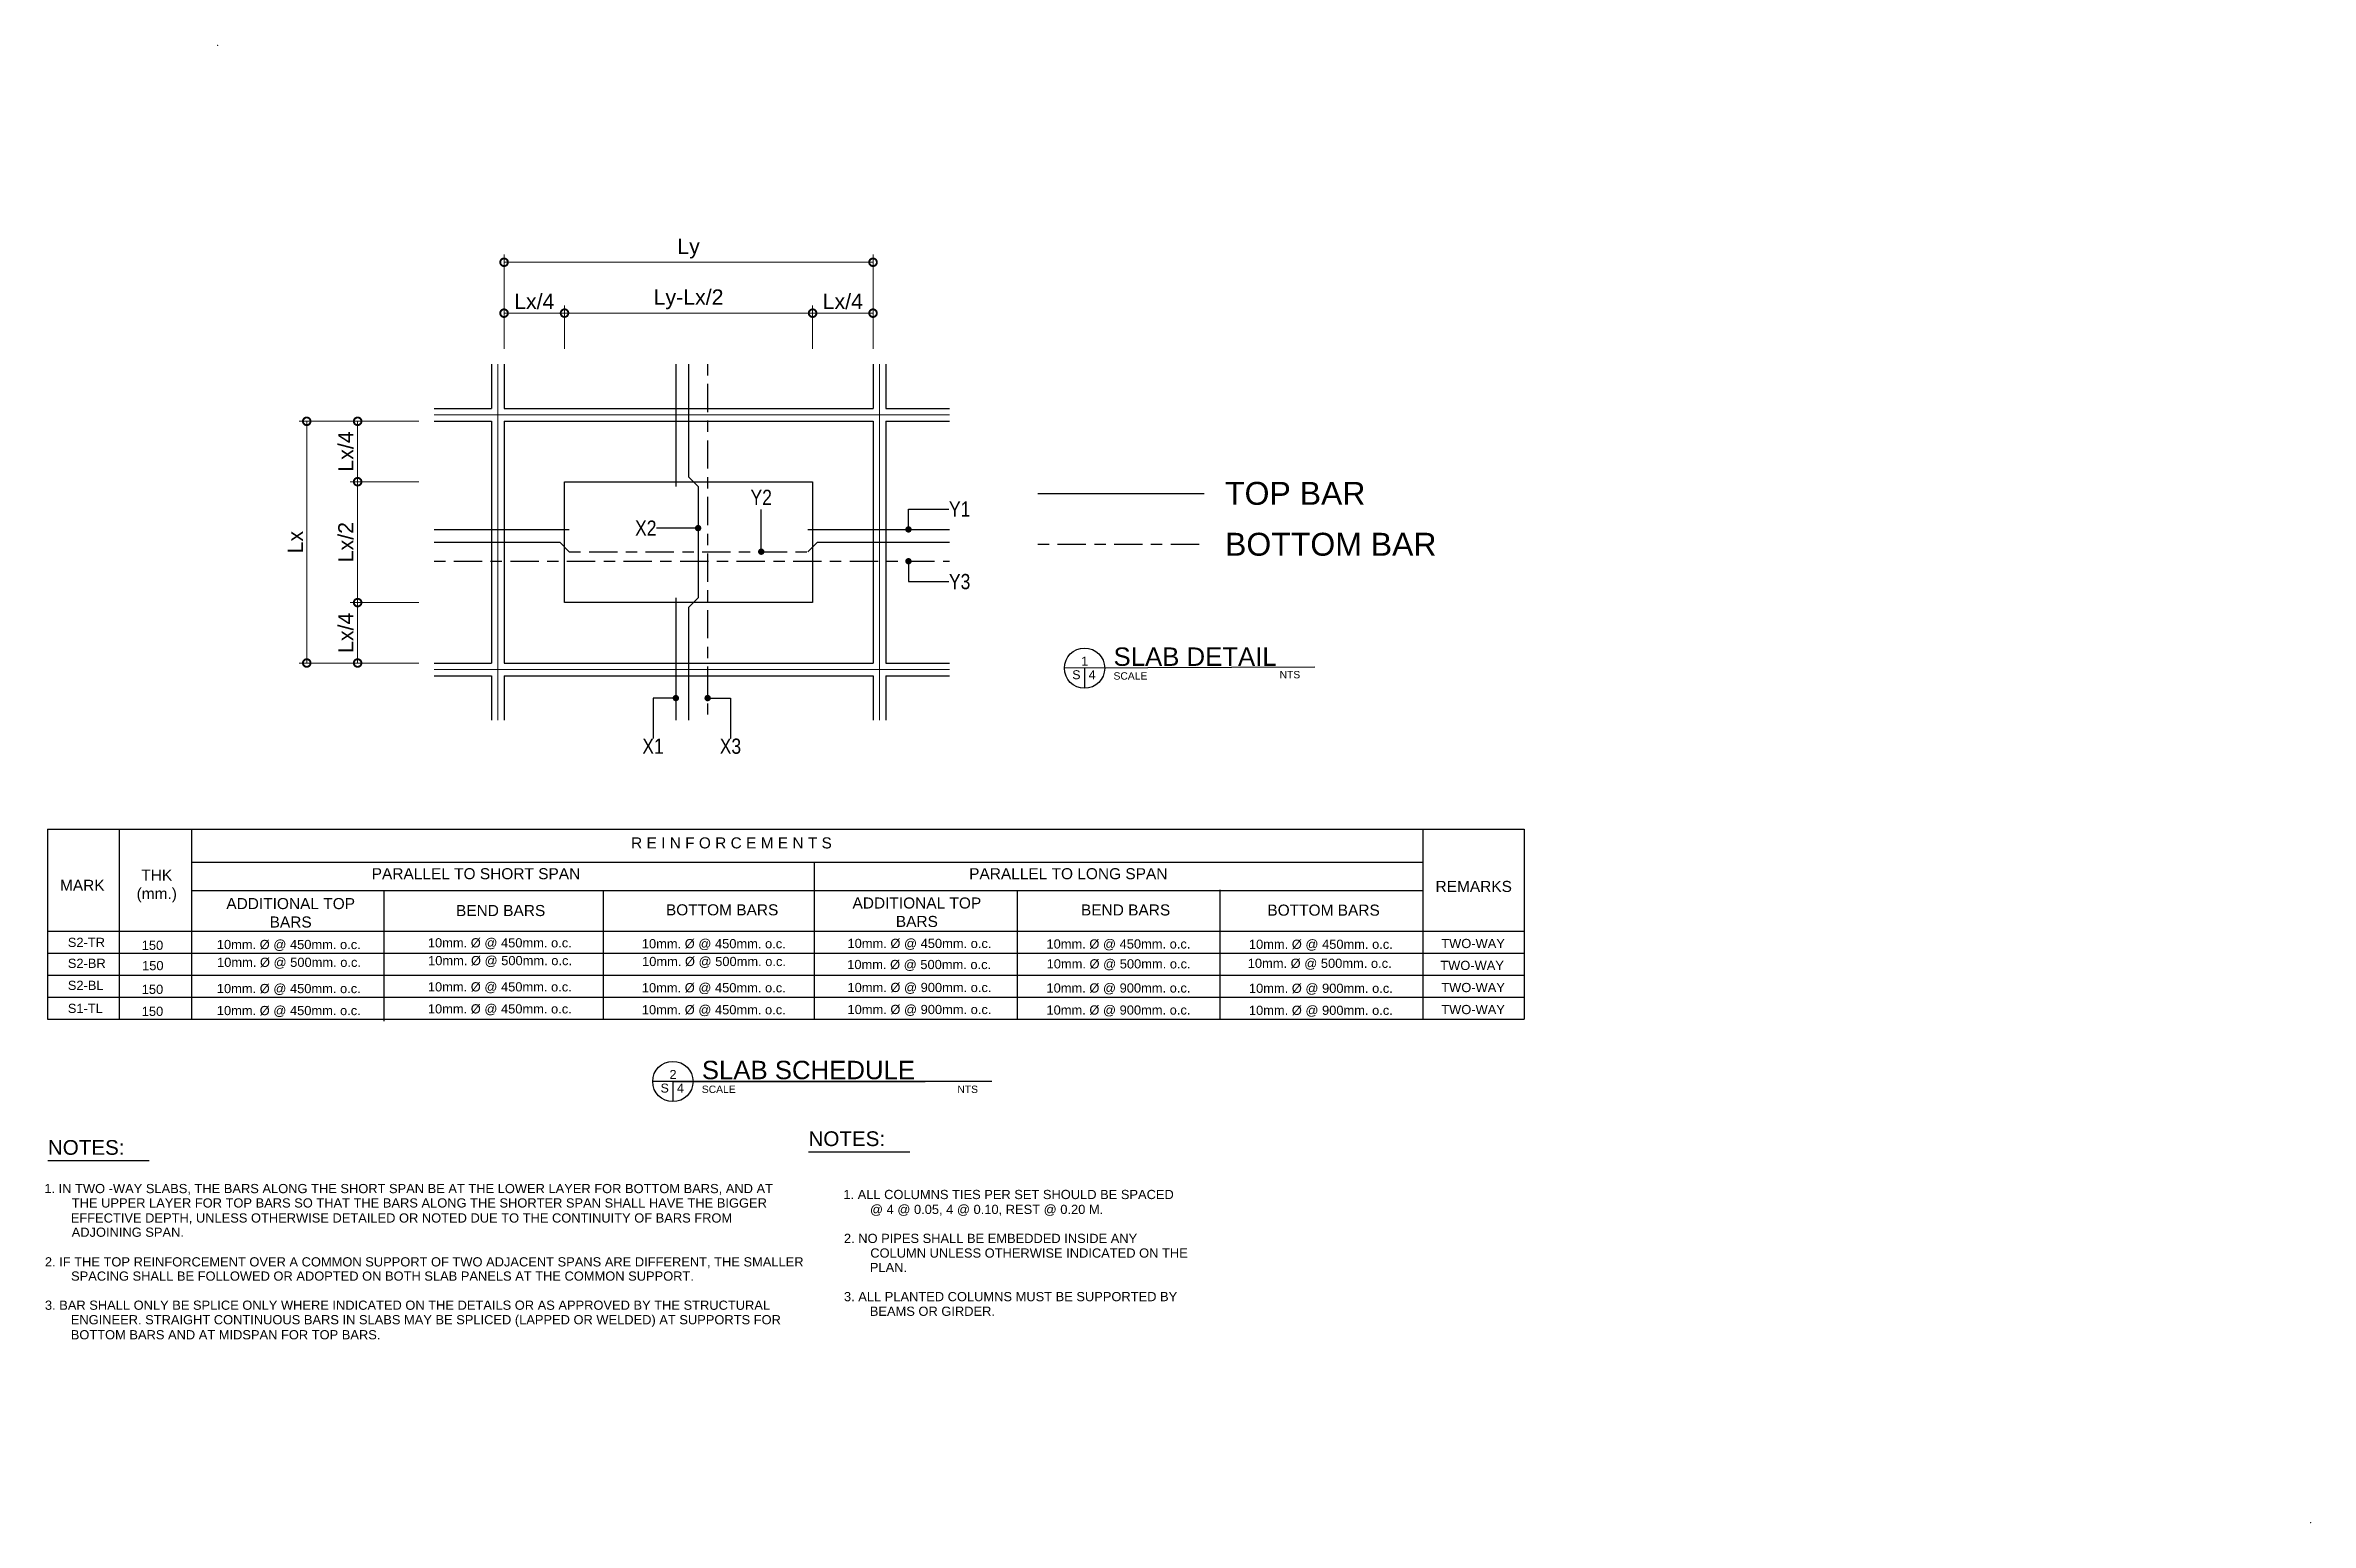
# Model space of a CAD drawing. Header units: inches. Extents: x -1 to 315328, y 6829 to 107833.
# Drawn here: x 253859 to 315328, y 67743 to 107833 of the extents above; entities that cross this region are included whole.
import ezdxf
from ezdxf.enums import TextEntityAlignment as Align
from ezdxf.lldxf.tags import DXFTag

# ---------------------------------------------------------------- set-up
doc = ezdxf.new("R2010")
doc.units = ezdxf.units.IN
doc.header["$MEASUREMENT"] = 0
doc.linetypes.add('Center', pattern=[31.75, 6.35, -4.7625, 15.875, -4.7625])
for name, color, linetype in [('Bar.Bottom', 2, 'HIDDEN'), ('Bar.Top', 2, 'Continuous'), ('Beam', 7, 'HIDDEN'), ('Boundary', 6, 'PHANTOM2'), ('Leader', 7, 'Continuous'), ('PDF6_TEXT', 7, 'Continuous'), ('TEXTS', 2, 'Continuous')]:
    doc.layers.add(name, color=color, linetype=linetype)
for name, color, linetype, lineweight in [('Center', 1, 'DASHDOTDOT0', 0), ('Dimension', 1, 'Continuous', 0), ('Legend', 7, 'Continuous', 0), ('Table(Main)', 2, 'Continuous', 0), ('Text', 9, 'Continuous', 0)]:
    doc.layers.add(name, color=color, linetype=linetype, lineweight=lineweight)
doc.styles.add('Arial', font='arial.ttf', dxfattribs={"height": 250})
doc.styles.add('DimText', font='arial.ttf')
doc.styles.add('Legend', font='arial.ttf')
doc.styles.add('RebarIndex', font='ARIALN.TTF')
doc.styles.get("Standard").update_dxf_attribs({"font": 'arial.ttf'})
tags = doc.linetypes.add('DASHDOTDOT0', pattern=[1, 0.3, -0.23, 0, -0.24, 0, -0.23]).pattern_tags.tags
tags[14:15] = [DXFTag(74, 4), DXFTag(75, 0), DXFTag(340, '0'), DXFTag(46, 0.0), DXFTag(50, 0.0), DXFTag(44, 0.0), DXFTag(45, 0.0)]
tags[12:13] = [DXFTag(74, 4), DXFTag(75, 0), DXFTag(340, '0'), DXFTag(46, 0.0), DXFTag(50, 0.0), DXFTag(44, 0.0), DXFTag(45, 0.0)]
tags[10:11] = [DXFTag(74, 4), DXFTag(75, 0), DXFTag(340, '0'), DXFTag(46, 0.0), DXFTag(50, 0.0), DXFTag(44, 0.0), DXFTag(45, 0.0)]
tags[8:9] = [DXFTag(74, 4), DXFTag(75, 0), DXFTag(340, '0'), DXFTag(46, 0.0), DXFTag(50, 0.0), DXFTag(44, 0.0), DXFTag(45, 0.0)]
tags[6:7] = [DXFTag(74, 4), DXFTag(75, 0), DXFTag(340, '0'), DXFTag(46, 0.0), DXFTag(50, 0.0), DXFTag(44, 0.0), DXFTag(45, 0.0)]
tags[4:5] = [DXFTag(74, 4), DXFTag(75, 0), DXFTag(340, '0'), DXFTag(46, 0.0), DXFTag(50, 0.0), DXFTag(44, 0.0), DXFTag(45, 0.0)]
tags = doc.linetypes.add('HIDDEN', pattern=[0.375, 0.25, -0.125]).pattern_tags.tags
tags[6:7] = [DXFTag(74, 4), DXFTag(75, 0), DXFTag(340, '0'), DXFTag(46, 0.0), DXFTag(50, 0.0), DXFTag(44, 0.0), DXFTag(45, 0.0)]
tags[4:5] = [DXFTag(74, 4), DXFTag(75, 0), DXFTag(340, '0'), DXFTag(46, 0.0), DXFTag(50, 0.0), DXFTag(44, 0.0), DXFTag(45, 0.0)]
tags = doc.linetypes.add('PHANTOM2', pattern=[1.25, 0.625, -0.125, 0.125, -0.125, 0.125, -0.125]).pattern_tags.tags
tags[14:15] = [DXFTag(74, 4), DXFTag(75, 0), DXFTag(340, '0'), DXFTag(46, 0.0), DXFTag(50, 0.0), DXFTag(44, 0.0), DXFTag(45, 0.0)]
tags[12:13] = [DXFTag(74, 4), DXFTag(75, 0), DXFTag(340, '0'), DXFTag(46, 0.0), DXFTag(50, 0.0), DXFTag(44, 0.0), DXFTag(45, 0.0)]
tags[10:11] = [DXFTag(74, 4), DXFTag(75, 0), DXFTag(340, '0'), DXFTag(46, 0.0), DXFTag(50, 0.0), DXFTag(44, 0.0), DXFTag(45, 0.0)]
tags[8:9] = [DXFTag(74, 4), DXFTag(75, 0), DXFTag(340, '0'), DXFTag(46, 0.0), DXFTag(50, 0.0), DXFTag(44, 0.0), DXFTag(45, 0.0)]
tags[6:7] = [DXFTag(74, 4), DXFTag(75, 0), DXFTag(340, '0'), DXFTag(46, 0.0), DXFTag(50, 0.0), DXFTag(44, 0.0), DXFTag(45, 0.0)]
tags[4:5] = [DXFTag(74, 4), DXFTag(75, 0), DXFTag(340, '0'), DXFTag(46, 0.0), DXFTag(50, 0.0), DXFTag(44, 0.0), DXFTag(45, 0.0)]
doc.dimstyles.new('Dim', dxfattribs={"dimscale": 60, "dimtxt": 1, "dimasz": 1, "dimexe": 0.5, "dimexo": 1, "dimgap": 0.25, "dimtad": 1, "dimtoh": 1, "dimdec": 0, "dimdsep": 46, "dimtxsty": 'DimText', "dimblk": 'DOTSMALL', "dimcen": 0.09, "dimclrt": 7, "dimadec": 0, "dimazin": 0, "dimtfac": 1, "dimtdec": 4, "dimtofl": 0, "dimtmove": 2, "dimatfit": 3, "dimfxl": 1, "dimtolj": 1, "dimtzin": 0, "dimarcsym": 0})

msp = doc.modelspace()

# ---------------------------------------------------------------- texts
for s, p in [('1', (281968.37675, 91002.12811)), ('S', (281723.71836, 90631.78992)), ('4', (282170.50619, 90631.78992)), ('2', (270797.63274, 79785.73381)), ('S', (270552.97435, 79415.39562)), ('4', (270999.76218, 79415.39562))]:
    msp.add_text(s, height=242.20035).set_placement(p)
at = {"color": 0, "lineweight": 30, "attachment_point": 1}
for s, insert, char_height, width in [('R E I N F O R C E M E N T S', (269753.41574, 86339.53825), 300, 11032.4917797), ('\\pxqc;THK\\P(mm.)', (255863.99229, 85464.7474), 300, 2037.8856597), ('PARALLEL TO SHORT SPAN', (262715.60444, 85503.81239), 300, 9347.7122787), ('PARALLEL TO LONG SPAN', (278927.11835, 85503.81263), 300, 9347.7122787), ('MARK', (254257.50978, 85189.5151), 300, 1499.4289011), ('REMARKS', (291581.97994, 85158.65468), 300, 2919.4182193), ('\\pxqc;ADDITIONAL TOP BARS', (258600.79885, 84692.79157), 300, 3831.9678666), ('\\pxqc;BEND BARS', (264707.25306, 84504.50825), 300, 3012.8918097), ('\\pxqc;BOTTOM BARS', (270571.6042, 84523.33818), 300, 3304.3368011), ('\\pxqc;ADDITIONAL TOP BARS', (275591.78217, 84708.41387), 300, 3831.9678666), ('\\pxqc;BEND BARS', (281665.05466, 84520.13055), 300, 3012.8918097), ('\\pxqc;BOTTOM BARS', (286891.9239, 84515.12876), 300, 3304.3368011), ('S2-TR', (254469.59369, 83615.23111), 250, 2252.3867129), ('\\pxql;10mm. %%C @ 450mm. o.c.', (264239.21421, 83603.7472), 250, 4578.1197358), ('\\pxql;10mm. %%C @ 450mm. o.c.', (275625.73147, 83586.7472), 250, 4243.1370956), ('S2-BR', (254469.59369, 83046.64656), 250, 2252.3867129), ('\\pxqc;150', (255640.89338, 83536.91499), 250, 2252.3867129), ('\\pxqc;150', (255649.5993, 82985.76405), 250, 2252.3867129), ('\\pxql;10mm. %%C @ 450mm. o.c.', (258513.10018, 83557.50765), 250, 4746.7483847), ('\\pxql;10mm. %%C @ 500mm. o.c.', (258518.96984, 83074.71367), 250, 4678.5207546), ('\\pxql;10mm. %%C @ 500mm. o.c.', (264245.08387, 83120.95322), 250, 4949.1626372), ('\\pxql;10mm. %%C @ 450mm. o.c.', (270045.22775, 83579.7472), 250, 4248.1180435), ('\\pxql;10mm. %%C @ 500mm. o.c.', (270051.09742, 83096.95322), 250, 4242.2483807), ('\\pxql;10mm. %%C @ 500mm. o.c.', (275618.16688, 83014.74221), 250, 4250.7016922), ('\\pxql;10mm. %%C @ 450mm. o.c.', (281025.01534, 83572.7472), 250, 4164.8210704), ('\\pxql;10mm. %%C @ 500mm. o.c.', (281028.89105, 83032.31354), 250, 4217.1441973), ('\\pxql;10mm. %%C @ 500mm. o.c.', (286485.89709, 83047.67303), 250, 4153.292889), ('\\pxql;10mm. %%C @ 450mm. o.c.', (286517.83131, 83564.7472), 250, 4278.7144693), ('\\pxqc;TWO-WAY', (291067.41643, 82989.58924), 250, 3012.8918097), ('\\pxqc;TWO-WAY', (291094.10987, 83585.04622), 250, 3012.8918097), ('S2-BL', (254469.59369, 82448.69424), 250, 2252.3867129), ('\\pxql;10mm. %%C @ 450mm. o.c.', (258513.10018, 82362.6418), 250, 4746.7483847), ('\\pxql;10mm. %%C @ 450mm. o.c.', (264239.21421, 82408.88135), 250, 4578.1197358), ('\\pxql;10mm. %%C @ 450mm. o.c.', (270045.22775, 82384.88135), 250, 4248.1180435), ('\\pxql;10mm. %%C @ 900mm. o.c.', (275625.73147, 82391.88135), 250, 4243.1370956), ('\\pxql;10mm. %%C @ 900mm. o.c.', (281025.01534, 82377.88135), 250, 4164.8210704), ('\\pxql;10mm. %%C @ 900mm. o.c.', (286517.83131, 82369.88135), 250, 4278.7144693), ('\\pxqc;TWO-WAY', (291094.10987, 82390.18037), 250, 3012.8918097), ('S1-TL', (254469.59369, 81823.82229), 250, 2252.3867129), ('\\pxqc;150', (255640.89338, 82342.04914), 250, 2252.3867129), ('\\pxql;10mm. %%C @ 450mm. o.c.', (258513.10018, 81765.20887), 250, 4746.7483847), ('\\pxql;10mm. %%C @ 450mm. o.c.', (258513.10018, 81765.20887), 250, 4746.7483847), ('\\pxql;10mm. %%C @ 450mm. o.c.', (264239.21421, 81811.44842), 250, 4578.1197358), ('\\pxql;10mm. %%C @ 450mm. o.c.', (264239.21421, 81811.44842), 250, 4578.1197358), ('\\pxql;10mm. %%C @ 450mm. o.c.', (270045.22775, 81787.44842), 250, 4248.1180435), ('\\pxql;10mm. %%C @ 450mm. o.c.', (270045.22775, 81787.44842), 250, 4248.1180435), ('\\pxql;10mm. %%C @ 900mm. o.c.', (275625.73147, 81794.44842), 250, 4243.1370956), ('\\pxql;10mm. %%C @ 900mm. o.c.', (275625.73147, 81794.44842), 250, 4243.1370956), ('\\pxql;10mm. %%C @ 900mm. o.c.', (281025.01534, 81780.44842), 250, 4164.8210704), ('\\pxql;10mm. %%C @ 900mm. o.c.', (281025.01534, 81780.44842), 250, 4164.8210704), ('\\pxql;10mm. %%C @ 900mm. o.c.', (286517.83131, 81772.44842), 250, 4278.7144693), ('\\pxql;10mm. %%C @ 900mm. o.c.', (286517.83131, 81772.44842), 250, 4278.7144693), ('\\pxqc;TWO-WAY', (291094.10987, 81792.74744), 250, 3012.8918097), ('\\pxqc;TWO-WAY', (291094.10987, 81792.74744), 250, 3012.8918097), ('\\pxqc;150', (255640.89338, 81744.61622), 250, 2252.3867129), ('\\pxqc;150', (255640.89338, 81744.61622), 250, 2252.3867129)]:
    msp.add_mtext(s, dxfattribs=dict(at, insert=insert, char_height=char_height, width=width))
at = {"layer": 'PDF6_TEXT', "linetype": 'Continuous', "lineweight": 35, "char_height": 400, "attachment_point": 7, "style": 'Arial'}
for insert in [(253928.51883, 77720.22003), (274567.24948, 77957.07838)]:
    msp.add_mtext('NOTES:', dxfattribs=dict(at, insert=insert))
at = {"layer": 'PDF6_TEXT', "linetype": 'Continuous', "char_height": 250, "attachment_point": 7, "style": 'Arial'}
for s, insert in [('1. IN TWO -WAY SLABS, THE BARS ALONG THE SHORT SPAN BE AT THE LOWER LAYER FOR BOTTOM BARS, AND AT', (253832.27547, 76638.55882)), ('THE UPPER LAYER FOR TOP BARS SO THAT THE BARS ALONG THE SHORTER SPAN SHALL HAVE THE BIGGER', (254578.16152, 76291.35958)), ('1. ALL COLUMNS TIES PER SET SHOULD BE SPACED', (275513.64253, 76520.19765)), ('@ 4 @ 0.05, 4 @ 0.10, REST @ 0.20 M.', (276235.46774, 76069.37902)), ('ADJOINING SPAN.', (254574.15138, 75497.35184)), ('EFFECTIVE DEPTH, UNLESS OTHERWISE DETAILED OR NOTED DUE TO THE CONTINUITY OF BARS FROM', (254550.09054, 75840.54095)), ('2. NO PIPES SHALL BE EMBEDDED INSIDE ANY', (275529.68309, 75329.18605)), ('COLUMN UNLESS OTHERWISE INDICATED ON THE', (276243.48802, 74932.18218)), ('2. IF THE TOP REINFORCEMENT OVER A COMMON SUPPORT OF TWO ADJACENT SPANS ARE DIFFERENT, THE SMALLER', (253848.31603, 74649.52935)), ('SPACING SHALL BE FOLLOWED OR ADOPTED ON BOTH SLAB PANELS AT THE COMMON SUPPORT.', (254558.11082, 74306.34024)), ('PLAN.', (276231.4576, 74544.02399)), ('3. BAR SHALL ONLY BE SPLICE ONLY WHERE INDICATED ON THE DETAILS OR AS APPROVED BY THE STRUCTURAL', (253848.31603, 73516.34265)), ('3. ALL PLANTED COLUMNS MUST BE SUPPORTED BY', (275529.68309, 73749.19086)), ('ENGINEER. STRAIGHT CONTINUOUS BARS IN SLABS MAY BE SPLICED (LAPPED OR WELDED) AT SUPPORTS FOR', (254550.09054, 73050.95238)), ('BEAMS OR GIRDER.', (276231.4576, 73352.187)), ('BOTTOM BARS AND AT MIDSPAN FOR TOP BARS.', (254550.09054, 72714.31464))]:
    msp.add_mtext(s, dxfattribs=dict(at, insert=insert))
at = {"layer": 'TEXTS'}
for s, height, p in [('SLAB DETAIL', 499.9996013, (282844.96589, 90993.20556)), ('SCALE', 200, (282844.33837, 90620.22786)), ('NTS', 200, (287351.15978, 90655.58367)), ('SLAB SCHEDULE', 499.9996013, (271674.22188, 79776.81126)), ('SCALE', 200, (271673.59436, 79403.83356)), ('NTS', 200, (278607.23918, 79403.83356))]:
    msp.add_text(s, height=height, dxfattribs=at).set_placement(p)

# ---------------------------------------------------------------- blocks, each defined once
blk = doc.blocks.new('_DotSmall')
at = {"color": 0, "linetype": 'ByBlock', "const_width": 0.5}
blk.add_lwpolyline([(-0.0625, 0, 1), (0.0625, 0, 1)], format="xyb", close=True, dxfattribs=at)
blk = doc.blocks.new('*D457')
at = {"layer": 'Defpoints', "color": 0, "transparency": 16777216}
for p in [(-94434.4, -503), (-94133.9, -503), (-94133.9, -978)]:
    blk.add_point(p, dxfattribs=at)
at = {"layer": 'Dimension', "color": 0, "lineweight": -2, "transparency": 16777216}
for p, q in [((-94193.9, -503), (-94464.4, -503)), ((-94434.4, -978), (-94434.4, -503)), ((-94193.9, -978), (-94464.4, -978))]:
    blk.add_line(p, q, dxfattribs=at)
at = {"layer": 'Dimension', "color": 0, "lineweight": -2, "transparency": 16777216, "xscale": 60, "yscale": 60, "zscale": 60}
for p, rotation in [((-94434.4, -503), 90), ((-94434.4, -978), 270)]:
    blk.add_blockref('_DotSmall', p, dxfattribs=dict(at, rotation=rotation))
at = {"layer": 'Dimension', "color": 7, "transparency": 16777216, "insert": (-94480.4, -740.5), "char_height": 60, "width": 148.592, "attachment_point": 5, "rotation": 90, "style": 'DimText'}
blk.add_mtext('\\A1;Lx/2', dxfattribs=at)
blk = doc.blocks.new('*D458')
at = {"layer": 'Defpoints', "color": 0, "transparency": 16777216}
for p in [(-94133.9, -265.5), (-94634.4, -1215.5), (-94133.9, -1215.5)]:
    blk.add_point(p, dxfattribs=at)
at = {"layer": 'Dimension', "color": 0, "lineweight": -2, "transparency": 16777216}
for p, q in [((-94193.9, -265.5), (-94664.4, -265.5)), ((-94634.4, -265.5), (-94634.4, -1215.5)), ((-94193.9, -1215.5), (-94664.4, -1215.5))]:
    blk.add_line(p, q, dxfattribs=at)
at = {"layer": 'Dimension', "color": 0, "lineweight": -2, "transparency": 16777216, "xscale": 60, "yscale": 60, "zscale": 60}
for p, rotation in [((-94634.4, -265.5), 90), ((-94634.4, -1215.5), 270)]:
    blk.add_blockref('_DotSmall', p, dxfattribs=dict(at, rotation=rotation))
at = {"layer": 'Dimension', "color": 7, "transparency": 16777216, "insert": (-94679.4, -740.5), "char_height": 60, "width": 81.716, "attachment_point": 5, "rotation": 90, "style": 'DimText'}
blk.add_mtext('\\A1;Lx', dxfattribs=at)
blk = doc.blocks.new('*D459')
at = {"layer": 'Defpoints', "color": 0, "transparency": 16777216}
for p in [(-94434.4, -978), (-94133.9, -978), (-94133.9, -1215.5)]:
    blk.add_point(p, dxfattribs=at)
at = {"layer": 'Dimension', "color": 0, "lineweight": -2, "transparency": 16777216}
for p, q in [((-94193.9, -978), (-94464.4, -978)), ((-94434.4, -1215.5), (-94434.4, -978)), ((-94193.9, -1215.5), (-94464.4, -1215.5))]:
    blk.add_line(p, q, dxfattribs=at)
at = {"layer": 'Dimension', "color": 0, "lineweight": -2, "transparency": 16777216, "xscale": 60, "yscale": 60, "zscale": 60}
for p, rotation in [((-94434.4, -978), 90), ((-94434.4, -1215.5), 270)]:
    blk.add_blockref('_DotSmall', p, dxfattribs=dict(at, rotation=rotation))
at = {"layer": 'Dimension', "color": 7, "transparency": 16777216, "insert": (-94480.4, -1096.8), "char_height": 60, "width": 148.954, "attachment_point": 5, "rotation": 90, "style": 'DimText'}
blk.add_mtext('\\A1;Lx/4', dxfattribs=at)
blk = doc.blocks.new('*D460')
at = {"layer": 'Defpoints', "color": 0, "transparency": 16777216}
for p in [(-94434.4, -265.5), (-94133.9, -265.5), (-94133.9, -503)]:
    blk.add_point(p, dxfattribs=at)
at = {"layer": 'Dimension', "color": 0, "lineweight": -2, "transparency": 16777216}
for p, q in [((-94193.9, -265.5), (-94464.4, -265.5)), ((-94434.4, -503), (-94434.4, -265.5)), ((-94193.9, -503), (-94464.4, -503))]:
    blk.add_line(p, q, dxfattribs=at)
at = {"layer": 'Dimension', "color": 0, "lineweight": -2, "transparency": 16777216, "xscale": 60, "yscale": 60, "zscale": 60}
for p, rotation in [((-94434.4, -265.5), 90), ((-94434.4, -503), 270)]:
    blk.add_blockref('_DotSmall', p, dxfattribs=dict(at, rotation=rotation))
at = {"layer": 'Dimension', "color": 7, "transparency": 16777216, "insert": (-94480.4, -384.3), "char_height": 60, "width": 148.954, "attachment_point": 5, "rotation": 90, "style": 'DimText'}
blk.add_mtext('\\A1;Lx/4', dxfattribs=at)
blk = doc.blocks.new('*D461')
at = {"layer": 'Defpoints', "color": 0, "transparency": 16777216}
for p in [(-92408.9, 159.5), (-92646.4, -40.5), (-92408.9, -40.5)]:
    blk.add_point(p, dxfattribs=at)
at = {"layer": 'Dimension', "color": 0, "lineweight": -2, "transparency": 16777216}
for p, q in [((-92646.4, 19.5), (-92646.4, 189.5)), ((-92408.9, 19.5), (-92408.9, 189.5)), ((-92646.4, 159.5), (-92408.9, 159.5))]:
    blk.add_line(p, q, dxfattribs=at)
at = {"layer": 'Dimension', "color": 0, "lineweight": -2, "transparency": 16777216, "xscale": 60, "yscale": 60, "zscale": 60, "rotation": 180}
blk.add_blockref('_DotSmall', (-92646.4, 159.5), dxfattribs=at)
at = {"layer": 'Dimension', "color": 0, "lineweight": -2, "transparency": 16777216, "xscale": 60, "yscale": 60, "zscale": 60}
blk.add_blockref('_DotSmall', (-92408.9, 159.5), dxfattribs=at)
at = {"layer": 'Dimension', "color": 7, "transparency": 16777216, "insert": (-92527.6, 205.5), "char_height": 60, "width": 148.954, "attachment_point": 5, "style": 'DimText'}
blk.add_mtext('\\A1;Lx/4', dxfattribs=at)
blk = doc.blocks.new('*D462')
at = {"layer": 'Defpoints', "color": 0, "transparency": 16777216}
for p in [(-93858.9, 359.5), (-93858.9, -40.5), (-92408.9, -40.5)]:
    blk.add_point(p, dxfattribs=at)
at = {"layer": 'Dimension', "color": 0, "lineweight": -2, "transparency": 16777216}
for p, q in [((-93858.9, 19.5), (-93858.9, 389.5)), ((-92408.9, 359.5), (-93858.9, 359.5)), ((-92408.9, 19.5), (-92408.9, 389.5))]:
    blk.add_line(p, q, dxfattribs=at)
at = {"layer": 'Dimension', "color": 0, "lineweight": -2, "transparency": 16777216, "xscale": 60, "yscale": 60, "zscale": 60, "rotation": 180}
blk.add_blockref('_DotSmall', (-93858.9, 359.5), dxfattribs=at)
at = {"layer": 'Dimension', "color": 0, "lineweight": -2, "transparency": 16777216, "xscale": 60, "yscale": 60, "zscale": 60}
blk.add_blockref('_DotSmall', (-92408.9, 359.5), dxfattribs=at)
at = {"layer": 'Dimension', "color": 7, "transparency": 16777216, "insert": (-93133.9, 413.3), "char_height": 60, "width": 78.458, "attachment_point": 5, "style": 'DimText'}
blk.add_mtext('\\A1;Ly', dxfattribs=at)
blk = doc.blocks.new('*D463')
at = {"layer": 'Defpoints', "color": 0, "transparency": 16777216}
for p in [(-92646.4, 159.5), (-93621.4, -40.5), (-92646.4, -40.5)]:
    blk.add_point(p, dxfattribs=at)
at = {"layer": 'Dimension', "color": 0, "lineweight": -2, "transparency": 16777216}
for p, q in [((-93621.4, 19.5), (-93621.4, 189.5)), ((-92646.4, 19.5), (-92646.4, 189.5)), ((-93621.4, 159.5), (-92646.4, 159.5))]:
    blk.add_line(p, q, dxfattribs=at)
at = {"layer": 'Dimension', "color": 0, "lineweight": -2, "transparency": 16777216, "xscale": 60, "yscale": 60, "zscale": 60, "rotation": 180}
blk.add_blockref('_DotSmall', (-93621.4, 159.5), dxfattribs=at)
at = {"layer": 'Dimension', "color": 0, "lineweight": -2, "transparency": 16777216, "xscale": 60, "yscale": 60, "zscale": 60}
blk.add_blockref('_DotSmall', (-92646.4, 159.5), dxfattribs=at)
at = {"layer": 'Dimension', "color": 7, "transparency": 16777216, "insert": (-93133.9, 213.8), "char_height": 60, "width": 263.284, "attachment_point": 5, "style": 'DimText'}
blk.add_mtext('\\A1;Ly-Lx/2', dxfattribs=at)
blk = doc.blocks.new('*D464')
at = {"layer": 'Defpoints', "color": 0, "transparency": 16777216}
for p in [(-93621.4, 159.5), (-93858.9, -40.5), (-93621.4, -40.5)]:
    blk.add_point(p, dxfattribs=at)
at = {"layer": 'Dimension', "color": 0, "lineweight": -2, "transparency": 16777216}
for p, q in [((-93858.9, 19.5), (-93858.9, 189.5)), ((-93621.4, 19.5), (-93621.4, 189.5)), ((-93858.9, 159.5), (-93621.4, 159.5))]:
    blk.add_line(p, q, dxfattribs=at)
at = {"layer": 'Dimension', "color": 0, "lineweight": -2, "transparency": 16777216, "xscale": 60, "yscale": 60, "zscale": 60, "rotation": 180}
blk.add_blockref('_DotSmall', (-93858.9, 159.5), dxfattribs=at)
at = {"layer": 'Dimension', "color": 0, "lineweight": -2, "transparency": 16777216, "xscale": 60, "yscale": 60, "zscale": 60}
blk.add_blockref('_DotSmall', (-93621.4, 159.5), dxfattribs=at)
at = {"layer": 'Dimension', "color": 7, "transparency": 16777216, "insert": (-93740.1, 205.5), "char_height": 60, "width": 148.954, "attachment_point": 5, "style": 'DimText'}
blk.add_mtext('\\A1;Lx/4', dxfattribs=at)
blk = doc.blocks.new('RC Slab(L)', base_point=(-94984.4, 1212.2))
for p in [(-94984.4, 1212.2), (-86758.9, -4594.1)]:
    blk.add_point(p)
at = {"layer": 'Bar.Bottom', "linetype": 'Center', "ltscale": 7}
for p, q in [((-93058.9, -40.5), (-93058.9, -1440.5)), ((-93602.6, -778), (-92665.1, -778)), ((-91761.2, -748.7), (-91107.3, -748.7)), ((-94133.9, -815.5), (-92108.9, -815.5))]:
    blk.add_line(p, q, dxfattribs=at)
at = {"layer": 'Bar.Bottom'}
blk.add_line((-93096.4, -521.8), (-93096.4, -959.3), dxfattribs=at)
at = {"layer": 'Bar.Top'}
for p, q in [((-93183.9, -40.5), (-93183.9, -521.8)), ((-93133.9, -40.5), (-93133.9, -484.3)), ((-93096.4, -521.8), (-93133.9, -484.3)), ((-91761.2, -548.7), (-91107.3, -548.7)), ((-94133.9, -690.5), (-93602.6, -690.5)), ((-92665.1, -690.5), (-92108.9, -690.5)), ((-94133.9, -740.5), (-93640.1, -740.5)), ((-93602.6, -778), (-93640.1, -740.5)), ((-92665.1, -778), (-92627.6, -740.5)), ((-92627.6, -740.5), (-92108.9, -740.5)), ((-93183.9, -959.3), (-93183.9, -1440.5)), ((-93096.4, -959.3), (-93133.9, -996.8)), ((-93133.9, -996.8), (-93133.9, -1440.5))]:
    blk.add_line(p, q, dxfattribs=at)
at = {"layer": 'Beam'}
for p, q in [((-93908.9, -40.5), (-93908.9, -215.5)), ((-93858.9, -40.5), (-93858.9, -215.5)), ((-92408.9, -40.5), (-92408.9, -215.5)), ((-92358.9, -40.5), (-92358.9, -215.5)), ((-94133.9, -215.5), (-93908.9, -215.5)), ((-94133.9, -265.5), (-93908.9, -265.5)), ((-93908.9, -265.5), (-93908.9, -1215.5)), ((-93858.9, -215.5), (-92408.9, -215.5)), ((-93858.9, -265.5), (-92408.9, -265.5)), ((-93858.9, -265.5), (-93858.9, -1215.5)), ((-92408.9, -265.5), (-92408.9, -1215.5)), ((-92358.9, -215.5), (-92108.9, -215.5)), ((-92358.9, -265.5), (-92358.9, -1215.5)), ((-92358.9, -265.5), (-92108.9, -265.5)), ((-94133.9, -1215.5), (-93908.9, -1215.5)), ((-93858.9, -1215.5), (-92408.9, -1215.5)), ((-92358.9, -1215.5), (-92108.9, -1215.5)), ((-94133.9, -1265.5), (-93908.9, -1265.5)), ((-93908.9, -1265.5), (-93908.9, -1440.5)), ((-93858.9, -1265.5), (-93858.9, -1440.5)), ((-93858.9, -1265.5), (-92408.9, -1265.5)), ((-92408.9, -1265.5), (-92408.9, -1440.5)), ((-92358.9, -1265.5), (-92108.9, -1265.5)), ((-92358.9, -1265.5), (-92358.9, -1440.5))]:
    blk.add_line(p, q, dxfattribs=at)
at = {"layer": 'Boundary'}
blk.add_lwpolyline([(-93621.4, -503), (-92646.4, -503), (-92646.4, -978), (-93621.4, -978)], close=True, dxfattribs=at)
at = {"layer": 'Center'}
for p, q in [((-93883.9, -40.5), (-93883.9, -1440.5)), ((-92383.9, -40.5), (-92383.9, -1440.5)), ((-94133.9, -240.5), (-92108.9, -240.5)), ((-94133.9, -1240.5), (-92108.9, -1240.5))]:
    blk.add_line(p, q, dxfattribs=at)
at = {"layer": 'Leader'}
for p, q in [((-92848.3, -778), (-92848.3, -612.5)), ((-92269.7, -610.7), (-92110.6, -610.7)), ((-92269.7, -690.5), (-92269.7, -610.7)), ((-93096.4, -685.3), (-93260, -685.3)), ((-92269.7, -815.5), (-92269.7, -895.4)), ((-92269.7, -895.4), (-92110.6, -895.4)), ((-93273.5, -1353.4), (-93273.5, -1512.4)), ((-93183.9, -1353.4), (-93273.5, -1353.4)), ((-93058.9, -1353.4), (-92969.3, -1353.4)), ((-92969.3, -1353.4), (-92969.3, -1512.4))]:
    blk.add_line(p, q, dxfattribs=at)
at = {"layer": 'Leader', "const_width": 12.5}
for points in [[(-93102.6, -685.3, 1), (-93090.1, -685.3, 1)], [(-92275.9, -690.5, 1), (-92263.4, -690.5, 1)], [(-92854.5, -778, 1), (-92842, -778, 1)], [(-92275.9, -815.5, -1), (-92263.4, -815.5, -1)], [(-93190.1, -1353.4, 1), (-93177.6, -1353.4, 1)], [(-93052.6, -1353.4, -1), (-93065.1, -1353.4, -1)]]:
    blk.add_lwpolyline(points, format="xyb", close=True, dxfattribs=at)
at = {"layer": 'Text', "style": 'RebarIndex'}
blk.add_text('Y2', height=60, dxfattribs=at).set_placement((-92848.3, -612.5), align=Align.BOTTOM_CENTER)
at = {"layer": 'Text'}
for s, height, style, p in [('  TOP BAR', 90, 'Legend', (-91095.4, -548.7)), ('Y1', 60, 'RebarIndex', (-92110.6, -610.7)), ('  BOTTOM BAR', 90, 'Legend', (-91095.4, -748.7)), ('Y3', 60, 'RebarIndex', (-92110.6, -895.4))]:
    blk.add_text(s, height=height, dxfattribs=dict(at, style=style)).set_placement(p, align=Align.MIDDLE_LEFT)
at = {"layer": 'Text', "style": 'RebarIndex'}
blk.add_text('X2', height=60, dxfattribs=at).set_placement((-93260, -685.3), align=Align.MIDDLE_RIGHT)
for s, p in [('X1', (-93273.5, -1512.4)), ('X3', (-92969.3, -1512.4))]:
    blk.add_text(s, height=60, dxfattribs=at).set_placement(p, align=Align.TOP_CENTER)
at = {"layer": 'Dimension'}
for base, p1, p2, text, picture, middle in [((-93858.9, 359.5), (-92408.9, -40.5), (-93858.9, -40.5), 'Ly', '*D462', (-93133.9, 413.3)), ((-93621.4, 159.5), (-93858.9, -40.5), (-93621.4, -40.5), 'Lx/4', '*D464', (-93740.1, 205.5)), ((-92646.4, 159.5), (-93621.4, -40.5), (-92646.4, -40.5), 'Ly-Lx/2', '*D463', (-93133.9, 213.8)), ((-92408.9, 159.5), (-92646.4, -40.5), (-92408.9, -40.5), 'Lx/4', '*D461', (-92527.6, 205.5))]:
    dim = blk.add_linear_dim(base=base, p1=p1, p2=p2, text=text, dimstyle='Dim', override={"dimscale": 60, "dimtxt": 1, "dimasz": 1, "dimexe": 0.5, "dimexo": 1, "dimgap": 0.25, "dimtad": 1, "dimtih": 0, "dimdec": 0, "dimlfac": 1, "dimzin": 8, "dimlunit": 2, "dimpost": '', "dimtxsty": 'DimText', "dimblk": 'DotSmall', "dimse1": 0, "dimse2": 0, "dimsd2": 0, "dimclrd": 0, "dimclre": 0, "dimclrt": 7, "dimaunit": 0, "dimadec": 0, "dimazin": 0, "dimtol": 0, "dimtp": 0, "dimtm": 0, "dimtmove": 2}, dxfattribs=at)
    dim.commit()
    dim.dimension.update_dxf_attribs({"geometry": picture, "text_midpoint": middle})
for base, p1, p2, text, picture, middle in [((-94634.4, -1215.5), (-94133.9, -265.5), (-94133.9, -1215.5), 'Lx', '*D458', (-94679.4, -740.5)), ((-94434.4, -265.5), (-94133.9, -503), (-94133.9, -265.5), 'Lx/4', '*D460', (-94480.4, -384.3)), ((-94434.4, -503), (-94133.9, -978), (-94133.9, -503), 'Lx/2', '*D457', (-94480.4, -740.5)), ((-94434.4, -978), (-94133.9, -1215.5), (-94133.9, -978), 'Lx/4', '*D459', (-94480.4, -1096.8))]:
    dim = blk.add_linear_dim(base=base, p1=p1, p2=p2, angle=90, text=text, dimstyle='Dim', override={"dimscale": 60, "dimtxt": 1, "dimasz": 1, "dimexe": 0.5, "dimexo": 1, "dimgap": 0.25, "dimtad": 1, "dimtih": 0, "dimdec": 0, "dimlfac": 1, "dimzin": 8, "dimlunit": 2, "dimpost": '', "dimtxsty": 'DimText', "dimblk": 'DotSmall', "dimse1": 0, "dimse2": 0, "dimsd2": 0, "dimclrd": 0, "dimclre": 0, "dimclrt": 7, "dimaunit": 0, "dimadec": 0, "dimazin": 0, "dimtol": 0, "dimtp": 0, "dimtm": 0, "dimtmove": 2}, dxfattribs=at)
    dim.commit()
    dim.dimension.update_dxf_attribs({"geometry": picture, "text_midpoint": middle})

# ---------------------------------------------------------------- linework, layer by layer
at = {"linetype": 'Continuous', "lineweight": 30}
for p, q in [((255863.99229, 86558.79808), (255863.99229, 81404.4683)), ((257825.27887, 86558.79808), (257825.27887, 81404.4683)), ((291236.95737, 86558.79808), (291236.95737, 81404.4683)), ((274724.90022, 85666.8243), (274724.90022, 81404.4683)), ((263043.61963, 84894.92033), (263043.61963, 81349.16749)), ((268996.7246, 84894.92033), (268996.7246, 81404.4683)), ((280228.91927, 84877.78258), (280228.91927, 81404.4683)), ((285732.93832, 84912.05808), (285732.93832, 81404.4683))]:
    msp.add_line(p, q, dxfattribs=at)
at = {"layer": 'PDF6_TEXT', "linetype": 'Continuous'}
for points in [[(253928.51883, 77567.4095), (256679.47491, 77567.4095)], [(274567.24948, 77808.278), (277318.20556, 77808.278)]]:
    msp.add_lwpolyline(points, dxfattribs=at)
at = {"layer": 'Table(Main)', "linetype": 'Continuous', "lineweight": 30}
for p, q in [((253914.78217, 86558.79808), (293983.00297, 86558.79808)), ((253914.78217, 86558.79808), (253914.78217, 81404.4683)), ((257825.27887, 85666.8243), (291236.95737, 85666.8243)), ((257825.27887, 84894.92033), (291236.95737, 84894.92033)), ((253914.78217, 83794.2), (293982.83975, 83794.2)), ((253914.78217, 83196.76707), (293982.83114, 83196.76707)), ((253914.78217, 83196.76707), (293982.83114, 83196.76707)), ((253914.78217, 82599.33415), (293982.82254, 82599.33415)), ((253914.78217, 82599.33415), (293982.82254, 82599.33415)), ((253914.78217, 82001.90122), (293982.81393, 82001.90122)), ((253914.78217, 82001.90122), (293982.81393, 82001.90122)), ((253914.78217, 82001.90122), (293982.81393, 82001.90122)), ((253914.78217, 82001.90122), (293982.81393, 82001.90122)), ((253914.78217, 82001.90122), (293982.81393, 82001.90122)), ((253914.78217, 82001.90122), (293982.81393, 82001.90122)), ((253914.78217, 81404.4683), (293982.80533, 81404.4683)), ((253914.78217, 81404.4683), (293982.80533, 81404.4683)), ((253914.78217, 81404.4683), (293982.80533, 81404.4683)), ((253914.78217, 81404.4683), (293982.80533, 81404.4683))]:
    msp.add_line(p, q, dxfattribs=at)
at = {"layer": 'Table(Main)', "lineweight": -3}
for p, q in [((293983.00297, 86558.79808), (293982.84261, 83993.03533)), ((293982.84261, 83993.03533), (293982.80533, 81404.4683))]:
    msp.add_line(p, q, dxfattribs=at)
at = {"layer": 'TEXTS'}
for p, q in [((288309.31929, 90960.831), (281511.81975, 90931.03855)), ((282058.73435, 90931.03855), (282058.73435, 90384.12396)), ((282058.73435, 90931.03855), (282058.73435, 90384.12396)), ((282058.73435, 90931.03855), (282058.73435, 90384.12396)), ((279541.5503, 79714.64425), (270341.07574, 79714.64425)), ((270887.99034, 79714.64425), (277737.65778, 79714.64425)), ((270887.99034, 79714.64425), (270887.99034, 79167.72966)), ((270887.99034, 79714.64425), (270887.99034, 79167.72966)), ((270887.99034, 79714.64425), (270887.99034, 79167.72966))]:
    msp.add_line(p, q, dxfattribs=at)
for centre in [(282058.73435, 90931.03855), (282058.73435, 90931.03855), (282058.73435, 90931.03855), (270887.99034, 79714.64425), (270887.99034, 79714.64425), (270887.99034, 79714.64425)]:
    msp.add_circle(centre, 546.9146, dxfattribs=at)

# ---------------------------------------------------------------- block references
at = {"layer": 'Legend', "xscale": 6.904408970015537, "yscale": 6.904408970015537, "zscale": 13.52193744293235}
msp.add_blockref('RC Slab(L)', (258536.2278, 107832.53253), dxfattribs=at)

msp.set_redraw_order([(e.dxf.handle, doc.entitydb.next_handle()) for e in msp.query("TEXT MTEXT ATTDEF DIMENSION ARC_DIMENSION")])  # texts and dimensions are drawn at this point

doc.saveas('drawing.dxf')
